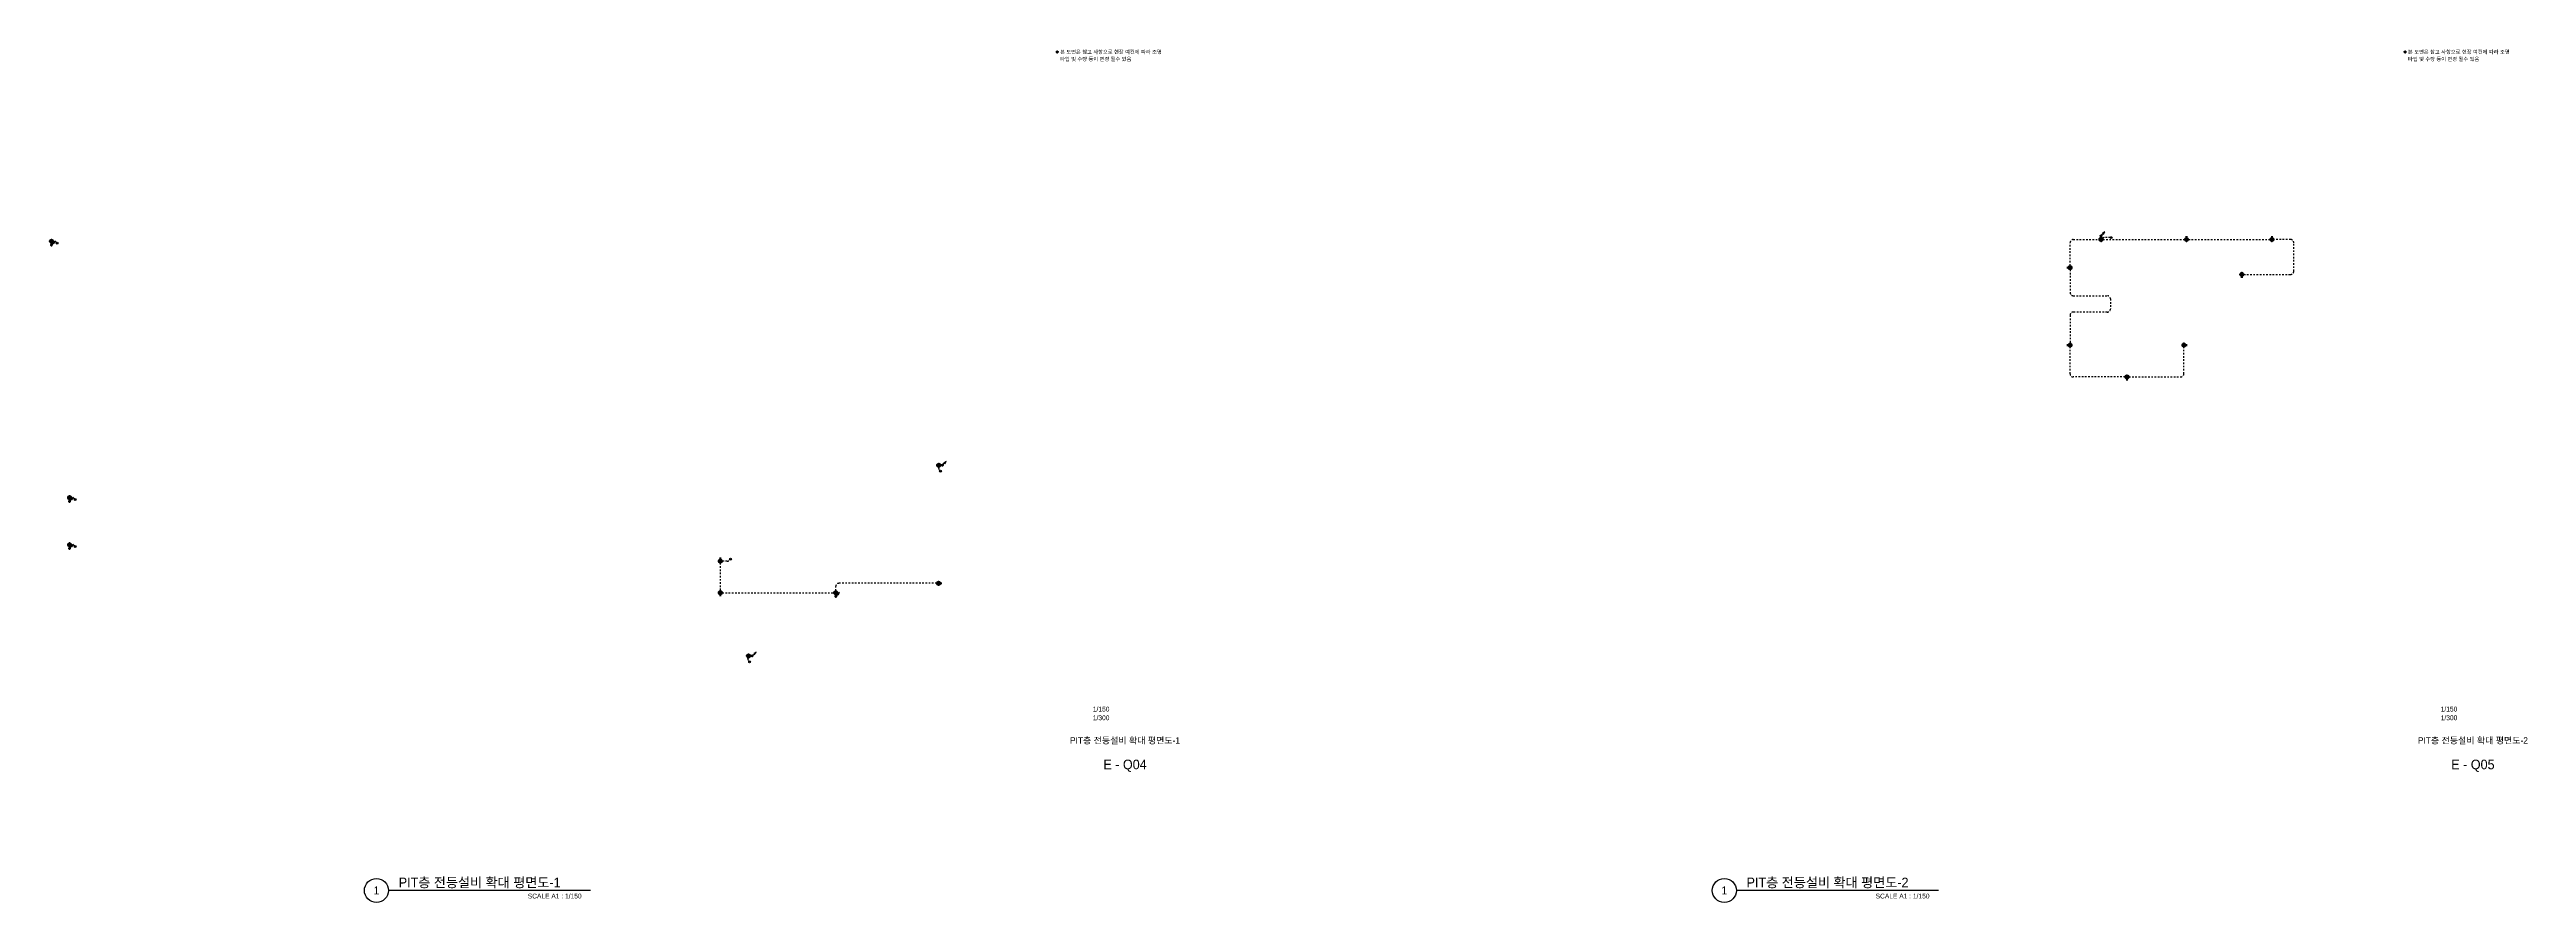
# Model space of a CAD drawing. Header units: millimetres. Extents: x 86947 to 500447, y -530175 to 1059536.
# Drawn here: x 268270 to 500087, y -530175 to -450332 of the extents above; entities that cross this region are included whole.
import ezdxf
from ezdxf.enums import TextEntityAlignment as Align

# ---------------------------------------------------------------- set-up
doc = ezdxf.new("R2010")
doc.units = ezdxf.units.MM
doc.header["$LTSCALE"] = 150
doc.linetypes.add('D1', pattern=[3, 1, -1, 1])
for name, color, linetype in [('------03 Lighting Fixture', 3, 'Continuous'), ('------04 Lighting Switch', 2, 'Continuous'), ('-----20 General Symbol', 3, 'Continuous'), ('-----23 Concealed or Exposed Wire', 4, 'D1'), ('-----30 Text', 2, 'Continuous'), ('-----41 Drawing Title', 2, 'Continuous'), ('-----42 Drawing Number', 2, 'Continuous'), ('-----43 Drawing Scale', 3, 'Continuous')]:
    doc.layers.add(name, color=color, linetype=linetype)
doc.styles.add('ELEC', font='Dotum.ttf')

# ---------------------------------------------------------------- blocks, each defined once
blk = doc.blocks.new('A$C0b6403cb')
at = {"layer": '-----30 Text'}
h = blk.add_hatch(color=256, dxfattribs=at)
edge = h.paths.add_edge_path()
edge.add_arc((-26637, -5011), 160, 0, 360)
h = blk.add_hatch(color=256, dxfattribs=at)
edge = h.paths.add_edge_path()
edge.add_arc((-26637, -5011), 160, 0, 360)
blk.add_circle((-26637, -5011), 160, dxfattribs=at)
blk.add_circle((-26637, -5011), 160, dxfattribs=at)
for p in [(-26796, -5011), (-26796, -5011), (-26637, -4851), (-26637, -4851), (-26637, -5171), (-26637, -5171), (-26477, -5011), (-26477, -5011)]:
    blk.add_point(p, dxfattribs=at)
at = {"layer": '-----30 Text', "style": 'ELEC'}
for s, p in [('본 도면은 참고 사항으로 현장 여건에 따라 조명', (-26101, -5011)), ('타입 및 수량 등이 변경 될수 있음', (-26101, -6345))]:
    blk.add_text(s, height=700, dxfattribs=at).set_placement(p, align=Align.MIDDLE_LEFT)
blk = doc.blocks.new('O01')
blk.add_hatch(color=256).paths.add_polyline_path([(-149, -218), (-218, -149), (-368, -368)])
blk.add_line((-46, -46), (-184, -184))
blk.add_lwpolyline([(-368, -368), (-149, -218), (-218, -149), (-368, -368)])
blk.add_circle((0, 0), 65)
for p in [(-65, 0), (-65, 0), (0, 65), (0, 65), (65, 0), (65, 0), (0, -65), (0, -65)]:
    blk.add_point(p)
blk = doc.blocks.new('*U13')
h = blk.add_hatch(color=256)
edge = h.paths.add_edge_path()
edge.add_arc((0, -75), 75, 0, 360)
blk.add_circle((0, -75), 75)
blk = doc.blocks.new('D06')
for p, q in [((-75, 0), (0, 0)), ((0, -75), (0, 75))]:
    blk.add_line(p, q)
at = {"linetype": 'Continuous'}
blk.add_circle((-225, 0), 150, dxfattribs=at)
for p in [(-375, 0), (-225, 150), (-75, 0), (-225, -150)]:
    blk.add_point(p)
blk = doc.blocks.new('E06')
blk.add_hatch(color=256).paths.add_polyline_path([(-75, 0, 1), (-375, 0, 1)])
blk.add_blockref('D06', (0, 0))

msp = doc.modelspace()

# ---------------------------------------------------------------- linework, layer by layer
at = {"layer": '-----23 Concealed or Exposed Wire'}
for p, q in [((331050, -498400), (331050, -501000)), ((341850, -501000), (341850, -500600)), ((351300, -500300), (342150, -500300)), ((331230, -501180), (341670, -501180))]:
    msp.add_line(p, q, dxfattribs=at)
at = {"layer": '-----23 Concealed or Exposed Wire', "elevation": 0}
for points in [[(457370, -470570), (457370, -468420, -0.4142136), (457670, -468120), (460089, -468120)], [(461132, -467940), (460573, -467940, 0.1560244), (460399, -467996, 0.1560244)], [(473630, -471382), (478014, -471382, 0.4142136), (478314, -471082), (478314, -468420, 0.4142136), (478014, -468120), (476449, -468120)], [(268971, -468460), (268879, -468368, 0.1989124), (268666, -468280), (268630, -468280)], [(457370, -470930), (457370, -473075, 0.4142136), (457670, -473375), (460852, -473375, -0.4142136), (461152, -473675), (461152, -474608, -0.4142136), (460852, -474908), (457670, -474908, 0.4142136), (457370, -475208), (457370, -477820)], [(462520, -480980), (457670, -480980, -0.4142136), (457370, -480680), (457370, -478180)], [(462880, -480980), (467730, -480980, 0.4142136), (468030, -480680), (468030, -478180)], [(351660, -489804), (351568, -489712, -0.1989124), (351480, -489500), (351480, -489430)], [(270671, -492460), (270579, -492368, 0.1989124), (270366, -492280), (270330, -492280)], [(333793, -507654), (333700, -507562, -0.1989124), (333613, -507350), (333613, -507267)]]:
    msp.add_lwpolyline(points, format="xyb", dxfattribs=at)
for points in [[(460449, -468120), (468089, -468120)], [(468449, -468120), (476089, -468120)]]:
    msp.add_lwpolyline(points, dxfattribs=at)
at = {"layer": '-----23 Concealed or Exposed Wire'}
for points in [[(270671, -496860), (270579, -496768, 0.1989124), (270366, -496680), (270330, -496680)], [(332003, -498040), (331911, -498132, -0.1989124), (331699, -498220), (331230, -498220)]]:
    msp.add_lwpolyline(points, format="xyb", dxfattribs=at)
msp.add_arc((342150, -500600), 300, 90, 180, dxfattribs=at)
at = {"layer": '-----41 Drawing Title', "color": 7}
for p, q in [((318911, -529050), (299989, -529050)), ((445061, -529050), (426139, -529050))]:
    msp.add_line(p, q, dxfattribs=at)
for centre in [(298864, -529050), (425014, -529050)]:
    msp.add_circle(centre, 1125, dxfattribs=at)

# ---------------------------------------------------------------- block references
at = {"layer": '------03 Lighting Fixture', "xscale": 1.2, "yscale": 1.2, "zscale": 1.2}
for p, rotation in [((268450, -468550), 270), ((460269, -467837), 89.99999999999999), ((468269, -467850), 89.99999999999999), ((476269, -467850), 89.99999999999997), ((457100, -470750), 180), ((473450, -471652), 270), ((457100, -478000), 180), ((462700, -481250), 270), ((270150, -492550), 270), ((270150, -496963), 270), ((331050, -497950), 89.99999999999999), ((331050, -501450), 270), ((341850, -501450), 270)]:
    msp.add_blockref('E06', p, dxfattribs=dict(at, rotation=rotation))
for p in [(468300, -478000), (351763, -489250), (351750, -500300), (333963, -507100)]:
    msp.add_blockref('E06', p, dxfattribs=at)
at = {"layer": '------04 Lighting Switch', "xscale": 1.2, "yscale": 1.2, "zscale": 1.2, "rotation": 270}
for p in [(461312, -467940), (269061, -468460), (351750, -489804), (270761, -492460), (270761, -496860), (332093, -498040), (333883, -507654)]:
    msp.add_blockref('*U13', p, dxfattribs=at)
at = {"layer": '-----20 General Symbol', "rotation": 180}
for p in [(268450, -468628), (460269, -467772), (351828, -489250), (270150, -492628), (270150, -497028), (341850, -501528), (334028, -507100)]:
    msp.add_blockref('O01', p, dxfattribs=at)
at = {"xscale": 0.5, "yscale": 0.5, "zscale": 0.5}
for p in [(375900, -448050), (502050, -448050)]:
    msp.add_blockref('A$C0b6403cb', p, dxfattribs=at)

# ---------------------------------------------------------------- texts
at = {"layer": '-----41 Drawing Title', "style": 'ELEC'}
for s, p in [('PIT층 전등설비 확대 평면도-1', (368925, -515005)), ('PIT층 전등설비 확대 평면도-2', (495075, -515005))]:
    msp.add_text(s, height=600, dxfattribs=at).set_placement(p, align=Align.MIDDLE_CENTER)
at = {"layer": '-----41 Drawing Title', "color": 2, "style": 'ELEC'}
for s, p in [('PIT층 전등설비 확대 평면도-1', (300948, -528750)), ('PIT층 전등설비 확대 평면도-2', (427098, -528750))]:
    msp.add_text(s, height=900, dxfattribs=at).set_placement(p)
at = {"layer": '-----41 Drawing Title', "color": 7, "style": 'ELEC'}
for p in [(298864, -529050), (425014, -529050)]:
    msp.add_text('1', height=750, dxfattribs=at).set_placement(p, align=Align.MIDDLE)
at = {"layer": '-----41 Drawing Title', "style": 'ELEC'}
for p in [(318069, -529800), (444219, -529800)]:
    msp.add_text('SCALE A1 : 1/150', height=450, dxfattribs=at).set_placement(p, align=Align.RIGHT)
at = {"layer": '-----42 Drawing Number', "style": 'ELEC'}
for s, p in [('E - Q04', (368925, -517255)), ('E - Q05', (495075, -517255))]:
    msp.add_text(s, height=900, dxfattribs=at).set_placement(p, align=Align.MIDDLE_CENTER)
at = {"layer": '-----43 Drawing Scale', "style": 'ELEC'}
for s, p in [('1/150', (366690, -512075)), ('1/150', (492840, -512075)), ('1/300', (366690, -512890)), ('1/300', (492840, -512890))]:
    msp.add_text(s, height=450, dxfattribs=at).set_placement(p, align=Align.MIDDLE_CENTER)

doc.saveas('drawing.dxf')
